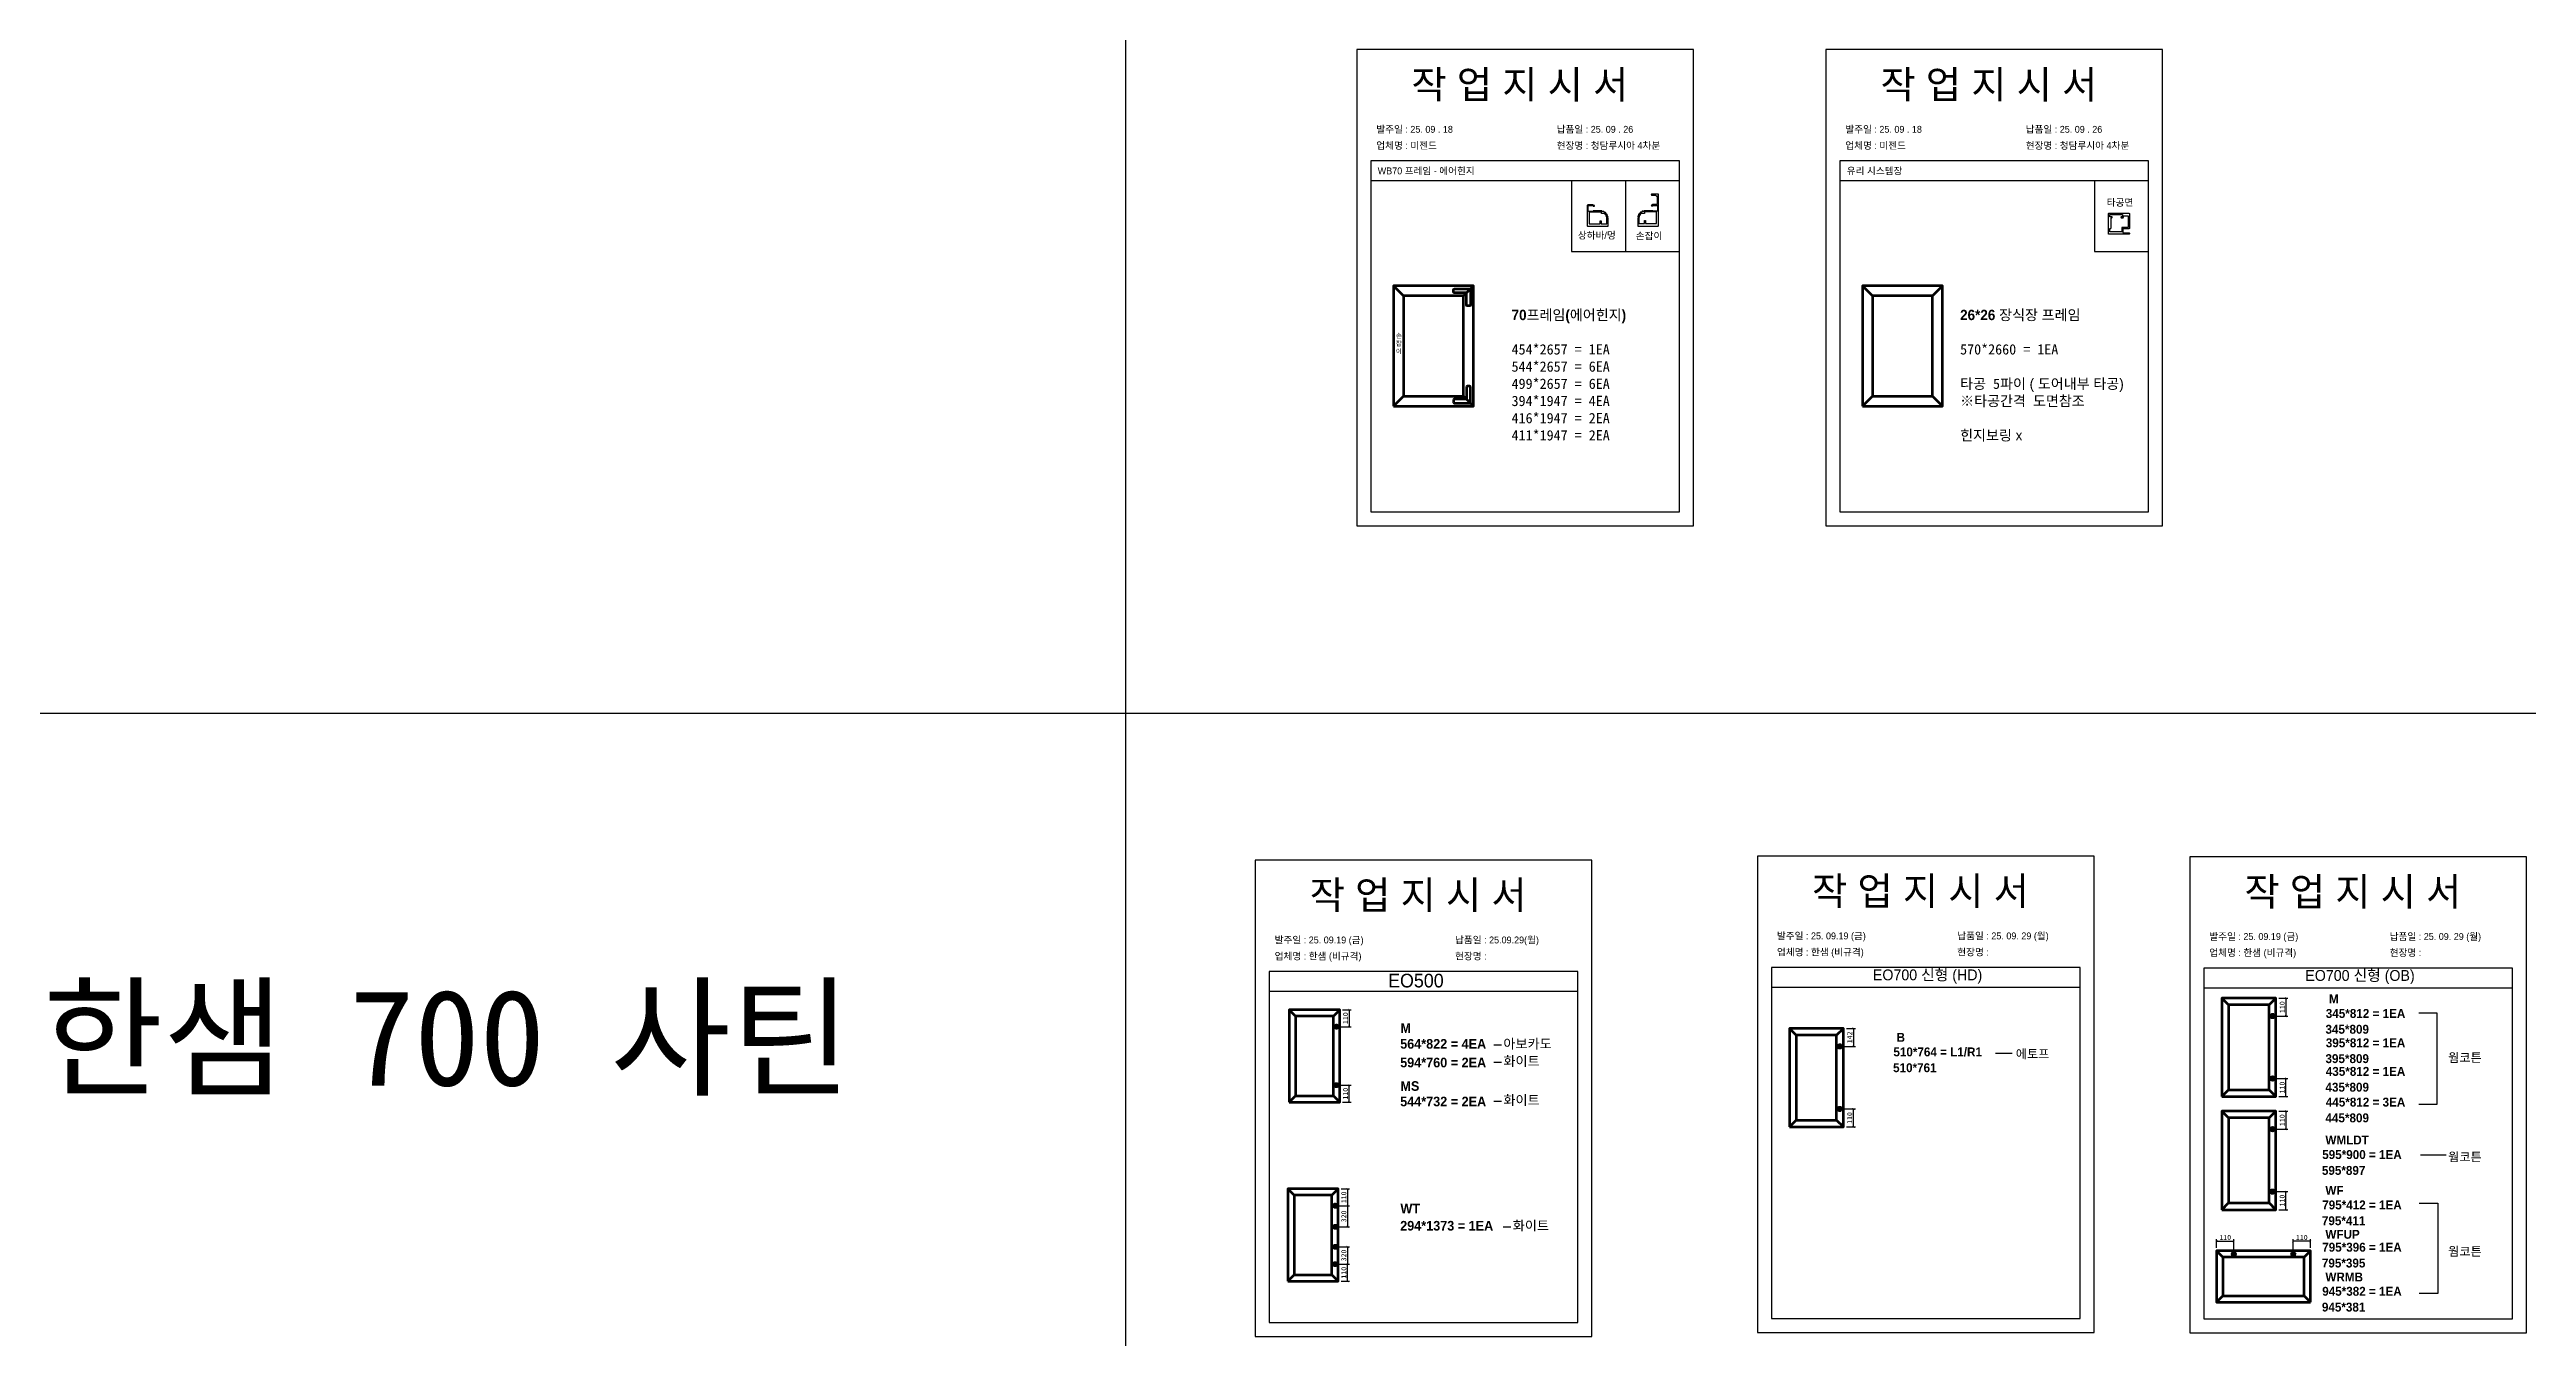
# Model space of a CAD drawing. Header units: millimetres. Extents: x -44117 to 256353, y -2095463 to 65325.
# Drawn here: x 104930 to 117289, y -333208 to -326788 of the extents above; entities that cross this region are included whole.
import ezdxf

# ---------------------------------------------------------------- set-up
doc = ezdxf.new("R2010")
doc.units = ezdxf.units.MM
doc.header["$LTSCALE"] = 10
doc.layers.add('Layer1', color=7, linetype='Continuous', lineweight=70)
doc.styles.add('MtX_Gulim', font='')
doc.styles.get('MtX_Gulim').set_extended_font_data('Gulim', bold=True)
doc.dimstyles.new('ISO-25', dxfattribs={"dimtxt": 2.5, "dimasz": 2.5, "dimexe": 1, "dimexo": 1, "dimtad": 1, "dimtxsty": 'Standard', "dimblk": 'ARCHTICK', "dimcen": 2.5, "dimadec": 0, "dimazin": 0, "dimtfac": 1, "dimtmove": 0, "dimatfit": 3, "dimfxl": 0, "dimarcsym": 0})

msp = doc.modelspace()

# ---------------------------------------------------------------- texts
at = {"linetype": 'Continuous', "style": 'MtX_Gulim'}
for s, height, p in [('345*812 = 1EA', 44.508282, (116287.82135, -331618.94508)), ('M', 44.50828, (116303.62498, -331546.21774)), ('564*822 = 4EA', 48.1428372, (111669.19484, -331772.31008)), ('M', 48.14284, (111670.31835, -331693.38921)), ('아보카도', 48.142837, (112183.89413, -331771.82043)), ('B', 44.50828, (114146.00634, -331737.99621)), ('395*812 = 1EA', 44.508282, (116287.82135, -331765.42003)), ('594*760 = 2EA', 48.1428372, (111669.19484, -331865.41939)), ('화이트', 48.142837, (112183.89413, -331858.67922)), ('510*764 = L1/R1', 44.508282, (114130.20272, -331810.72355)), ('에토프', 44.508282, (114740.89238, -331820.26556)), ('웜코튼', 44.508282, (116898.51102, -331839.19602)), ('MS', 48.142837, (111670.31835, -331982.67419)), ('435*812 = 1EA', 44.508282, (116287.82135, -331907.86357)), ('544*732 = 2EA', 48.1428372, (111669.19484, -332059.90489)), ('화이트', 48.142837, (112183.89413, -332053.16473)), ('445*812 = 3EA', 44.508282, (116287.82135, -332061.05755)), ('WMLDT', 44.508282, (116285.76132, -332250.27074)), ('595*900 = 1EA', 44.508282, (116269.95769, -332322.99809)), ('웜코튼', 44.508282, (116898.51102, -332334.57699)), ('WF', 44.508282, (116285.76132, -332501.40138)), ('WT', 48.142837, (111670.31835, -332594.08189)), ('795*412 = 1EA', 44.508282, (116269.95769, -332574.12872)), ('294*1373 = 1EA', 48.1428372, (111669.19484, -332679.7218)), ('화이트', 48.142837, (112230.80521, -332679.23215)), ('WFUP', 44.508282, (116285.76132, -332720.71066)), ('795*396 = 1EA', 44.508282, (116269.95769, -332785.1064)), ('웜코튼', 44.508282, (116898.51102, -332805.87695)), ('945*382 = 1EA', 44.508282, (116269.95769, -333004.95321)), ('WRMB', 44.508282, (116285.76132, -332933.56968))]:
    msp.add_text(s, height=height, dxfattribs=at).set_placement(p)
at = {"color": 242, "linetype": 'Continuous', "true_color": 0xcd2027, "style": 'MtX_Gulim'}
for s, p in [('345*809', (116286.16447, -331697.82633)), ('510*761', (114128.54584, -331889.6048)), ('395*809', (116286.16447, -331844.30128)), ('435*809', (116286.16447, -331986.74481)), ('445*809', (116286.16447, -332139.9388)), ('595*897', (116268.30081, -332401.87933)), ('795*411', (116268.30081, -332653.00996)), ('795*395', (116268.30081, -332863.98765)), ('945*381', (116268.30081, -333083.83446))]:
    msp.add_text(s, height=44.508282, dxfattribs=at).set_placement(p)
at = {"attachment_point": 1}
for s, width, gutter_width, heights, insert, char_height in [('{\\fGulim|b0|i0|c129|p50;작 업 지 시 서}', 3307.3198183, 12.5, [-155.84554], (111725.23883, -326892.02753), 140), ('{\\fGulim|b0|i0|c129|p50;작 업 지 시 서}', 3307.3198183, 12.5, [-155.84554], (114065.57216, -326892.02753), 140), ('{\\fGulim|b0|i0|c129|p50;업체명 : 미젠드}', 3307.3198183, 12.5, [33.33016], (111550.02947, -327249.40412), 34.3), ('{\\fGulim|b0|i0|c129|p50;발주일 : 25. 09 . 18}', 3307.3198183, 12.5, [34.50412], (111550.02947, -327168.74795), 34.3), ('{\\fGulim|b0|i0|c129|p50;현장명 : 청담루시아 4차분}', 3307.3198183, 12.5, [47.18059], (112450.00746, -327249.40412), 34.3), ('{\\fGulim|b0|i0|c129|p50;납품일 : 25. 09 . 26}', 3307.3198183, 12.5, [-37.67976], (112450.00746, -327168.74795), 34.3), ('{\\fGulim|b0|i0|c129|p50;업체명 : 미젠드}', 3307.3198183, 12.5, [33.33016], (113890.36281, -327249.40412), 34.3), ('{\\fGulim|b0|i0|c129|p50;발주일 : 25. 09 . 18}', 3307.3198183, 12.5, [34.50412], (113890.36281, -327168.74795), 34.3), ('{\\fGulim|b0|i0|c129|p50;현장명 : 청담루시아 4차분}', 3307.3198183, 12.5, [47.18059], (114790.34079, -327249.40412), 34.3), ('{\\fGulim|b0|i0|c129|p50;납품일 : 25. 09 . 26}', 3307.3198183, 12.5, [-37.67976], (114790.34079, -327168.74795), 34.3), ('{\\fGulim|b0|i0|c129|p50;WB70 프레임 - 에어힌지}', 3307.3198183, 12.5, [-38.22783], (111557.07168, -327376.07022), 34.3), ('{\\fGulim|b0|i0|c129|p50;유리 시스템장}', 3307.3198183, 12.5, [-38.31917], (113897.40501, -327376.07022), 34.3), ('{\\fGulim|b0|i0|c129|p50;타공면}', 3307.3198183, 12.5, [33.33016], (115194.94823, -327533.49708), 34.3), ('{\\fGulim|b0|i0|c129|p50;상하바/멍}', 3307.3198183, 12.5, [-41.60759], (112555.6, -327697.59619), 34.3), ('{\\fGulim|b0|i0|c129|p50;손잡이}', 3307.3198183, 12.5, [-38.18216], (112844.67515, -327700.08295), 34.3), ('{\\fGulim|b1|i0|c129|p50;70프레임(에어힌지)}\\P\\P454*2657 = 1EA\\P544*2657 = 6EA\\P499*2657 = 6EA\\P394*1947 = 4EA\\P416*1947 = 2EA\\P411*1947 = 2EA', 3307.3198183, 12.5, [-657.55278], (112224.88113, -328086.20773), 51.45), ('{\\fGulim|b1|i0|c129|p50;26*26 장식장 프레임}\\P\\P570*2660 = 1EA\\P\\P{\\fGulim|b0|i0|c129|p50;타공} 5{\\fGulim|b0|i0|c129|p50;파이 ( 도어내부 타공)\\P※타공간격} {\\fGulim|b0|i0|c129|p50;도면참조\\P\\P힌지보링 x}', 3307.3198183, 12.5, [-668.33174], (114463.00183, -328086.20773), 51.45), ('{\\fGulim|b0|i0|c129|p50;손\\P잡\\P이}', 291.2862081, 12.5, [-105.28252], (111647.57437, -328203.9576), 23.205), ('{\\fGulim|b0|i0|c129|p50;작 업 지 시 서}', 3307.3198183, 12.5, [-155.84554], (111217.97994, -330936.17495), 140), ('{\\fGulim|b0|i0|c129|p50;작 업 지 시 서}', 3307.3198183, 12.5, [-155.84554], (113724.23339, -330915.93595), 140), ('{\\fGulim|b0|i0|c129|p50;작 업 지 시 서}', 3307.3198183, 12.5, [-155.84554], (115881.85202, -330918.87038), 140), ('{\\fGulim|b0|i0|c129|p50;발주일 : 25. 09.19 (금)}', 3307.3198183, 12.5, [34.50412], (111042.77058, -331212.89537), 34.3), ('{\\fGulim|b0|i0|c129|p50;납품일 : 25.09.29(월)}', 3307.3198183, 12.5, [37.67976], (111942.74857, -331212.89537), 34.3), ('{\\fGulim|b0|i0|c129|p50;발주일 : 25. 09.19 (금)}', 3307.3198183, 12.5, [34.50412], (113549.02403, -331192.65637), 34.3), ('{\\fGulim|b0|i0|c129|p50;납품일 : 25. 09. 29 (월)}', 3307.3198183, 12.5, [37.67976], (114449.00201, -331192.65637), 34.3), ('{\\fGulim|b0|i0|c129|p50;발주일 : 25. 09.19 (금)}', 3307.3198183, 12.5, [34.50412], (115706.64266, -331195.5908), 34.3), ('{\\fGulim|b0|i0|c129|p50;납품일 : 25. 09. 29 (월)}', 3307.3198183, 12.5, [37.67976], (116606.62065, -331195.5908), 34.3), ('{\\fGulim|b0|i0|c129|p50;업체명 : 한샘 (비규격)}', 3307.3198183, 12.5, [36.11279], (111042.77058, -331293.55155), 34.3), ('{\\fGulim|b0|i0|c129|p50;현장명 : }', 3307.3198183, 12.5, [-38.2735], (111942.74857, -331293.55155), 34.3), ('{\\fGulim|b0|i0|c129|p50;업체명 : 한샘 (비규격)}', 3307.3198183, 12.5, [36.11279], (113549.02403, -331273.31255), 34.3), ('{\\fGulim|b0|i0|c129|p50;현장명 : }', 3307.3198183, 12.5, [-38.2735], (114449.00201, -331273.31255), 34.3), ('{\\fGulim|b0|i0|c129|p50;업체명 : 한샘 (비규격)}', 3307.3198183, 12.5, [36.11279], (115706.64266, -331276.24698), 34.3), ('{\\fGulim|b0|i0|c129|p50;현장명 : }', 3307.3198183, 12.5, [-38.2735], (116606.62065, -331276.24698), 34.3), ('{\\f굴림|b0|i0|c129|p50;한샘} 700 {\\f굴림|b0|i0|c129|p50;사틴}', 5072.1082947, 2395.6482, [-533.35869], (104895.62473, -331477.30866), 479.1296392), ('{\\fGulim|b0|i0|c129|p50;EO500}', 6570.6870665, 24.83388, [71.74566], (111608.66641, -331398.65993), 68.1441707), ('{\\fGulim|b0|i0|c129|p50;EO700 신형 (HD)}', 5224.9748335, 19.74777, [57.05176], (114027.97545, -331377.07751), 54.1878762), ('{\\fGulim|b0|i0|c129|p50;EO700 신형 (OB)}', 5224.9748335, 19.74777, [57.05176], (116185.59408, -331380.01194), 54.1878762)]:
    msp.add_mtext_dynamic_manual_height_columns(s, width=width, gutter_width=gutter_width, heights=heights, dxfattribs=dict(at, insert=insert, char_height=char_height))

# ---------------------------------------------------------------- blocks, each defined once
blk = doc.blocks.new('_ArchTick')
at = {"color": 0, "linetype": 'ByBlock', "const_width": 0.15}
blk.add_lwpolyline([(-0.5, -0.5), (0.5, 0.5)], dxfattribs=at)
blk = doc.blocks.new('*D3401')
at = {"color": 0, "lineweight": -2}
for p, q in [((111382, -331578), (111424, -331578)), ((111414, -331578), (111414, -331663)), ((111366, -331663), (111424, -331663))]:
    blk.add_line(p, q, dxfattribs=at)
at = {"layer": 'Defpoints', "color": 0}
for p in [(111367, -331578), (111351, -331663), (111414, -331663)]:
    blk.add_point(p, dxfattribs=at)
at = {"color": 0, "lineweight": -2, "xscale": 10, "yscale": 10, "zscale": 10}
for p, rotation in [((111414, -331578), 90), ((111414, -331663), 270)]:
    blk.add_blockref('_ArchTick', p, dxfattribs=dict(at, rotation=rotation))
at = {"color": 0, "insert": (111396, -331620), "char_height": 25, "attachment_point": 5, "rotation": 90}
blk.add_mtext('110', dxfattribs=at)
blk = doc.blocks.new('*D3402')
at = {"color": 0, "lineweight": -2}
for p, q in [((111366, -331955), (111424, -331955)), ((111414, -332039), (111414, -331955)), ((111382, -332039), (111424, -332039))]:
    blk.add_line(p, q, dxfattribs=at)
at = {"layer": 'Defpoints', "color": 0}
for p in [(111351, -331955), (111414, -331955), (111367, -332039)]:
    blk.add_point(p, dxfattribs=at)
at = {"color": 0, "lineweight": -2, "xscale": 10, "yscale": 10, "zscale": 10}
for p, rotation in [((111414, -331955), 90), ((111414, -332039), 270)]:
    blk.add_blockref('_ArchTick', p, dxfattribs=dict(at, rotation=rotation))
at = {"color": 0, "insert": (111396, -331997), "char_height": 25, "attachment_point": 5, "rotation": 90}
blk.add_mtext('110', dxfattribs=at)
blk = doc.blocks.new('*D3403')
at = {"color": 0, "lineweight": -2}
for p, q in [((111359, -332556), (111417, -332556)), ((111375, -332472), (111417, -332472)), ((111407, -332472), (111407, -332556))]:
    blk.add_line(p, q, dxfattribs=at)
at = {"layer": 'Defpoints', "color": 0}
for p in [(111344, -332556), (111360, -332472), (111407, -332556)]:
    blk.add_point(p, dxfattribs=at)
at = {"color": 0, "lineweight": -2, "xscale": 10, "yscale": 10, "zscale": 10}
for p, rotation in [((111407, -332472), 90), ((111407, -332556), 270)]:
    blk.add_blockref('_ArchTick', p, dxfattribs=dict(at, rotation=rotation))
at = {"color": 0, "insert": (111388, -332514), "char_height": 25, "attachment_point": 5, "rotation": 90}
blk.add_mtext('110', dxfattribs=at)
blk = doc.blocks.new('*D3404')
at = {"color": 0, "lineweight": -2}
for p, q in [((111359, -332847), (111417, -332847)), ((111375, -332932), (111417, -332932)), ((111407, -332932), (111407, -332847))]:
    blk.add_line(p, q, dxfattribs=at)
at = {"layer": 'Defpoints', "color": 0}
for p in [(111344, -332847), (111360, -332932), (111407, -332847)]:
    blk.add_point(p, dxfattribs=at)
at = {"color": 0, "lineweight": -2, "xscale": 10, "yscale": 10, "zscale": 10}
for p, rotation in [((111407, -332847), 90), ((111407, -332932), 270)]:
    blk.add_blockref('_ArchTick', p, dxfattribs=dict(at, rotation=rotation))
at = {"color": 0, "insert": (111388, -332890), "char_height": 25, "attachment_point": 5, "rotation": 90}
blk.add_mtext('110', dxfattribs=at)
blk = doc.blocks.new('*D3405')
at = {"color": 0, "lineweight": -2}
for p, q in [((111359, -332556), (111417, -332556)), ((111407, -332556), (111407, -332661)), ((111359, -332661), (111417, -332661))]:
    blk.add_line(p, q, dxfattribs=at)
at = {"layer": 'Defpoints', "color": 0}
for p in [(111344, -332556), (111344, -332661), (111407, -332661)]:
    blk.add_point(p, dxfattribs=at)
at = {"color": 0, "lineweight": -2, "xscale": 10, "yscale": 10, "zscale": 10}
for p, rotation in [((111407, -332556), 90), ((111407, -332661), 270)]:
    blk.add_blockref('_ArchTick', p, dxfattribs=dict(at, rotation=rotation))
at = {"color": 0, "insert": (111388, -332609), "char_height": 25, "attachment_point": 5, "rotation": 90}
blk.add_mtext('320', dxfattribs=at)
blk = doc.blocks.new('*D3406')
at = {"color": 0, "lineweight": -2}
for p, q in [((111359, -332761), (111417, -332761)), ((111407, -332761), (111407, -332847)), ((111359, -332847), (111417, -332847))]:
    blk.add_line(p, q, dxfattribs=at)
at = {"layer": 'Defpoints', "color": 0}
for p in [(111344, -332761), (111344, -332847), (111407, -332847)]:
    blk.add_point(p, dxfattribs=at)
at = {"color": 0, "lineweight": -2, "xscale": 10, "yscale": 10, "zscale": 10}
for p, rotation in [((111407, -332761), 90), ((111407, -332847), 270)]:
    blk.add_blockref('_ArchTick', p, dxfattribs=dict(at, rotation=rotation))
at = {"color": 0, "insert": (111388, -332804), "char_height": 25, "attachment_point": 5, "rotation": 90}
blk.add_mtext('320', dxfattribs=at)
blk = doc.blocks.new('*D3407')
at = {"color": 0, "lineweight": -2}
for p, q in [((113896, -331671), (113941, -331671)), ((113931, -331671), (113931, -331761)), ((113879, -331761), (113941, -331761))]:
    blk.add_line(p, q, dxfattribs=at)
at = {"layer": 'Defpoints', "color": 0}
for p in [(113881, -331671), (113864, -331761), (113931, -331761)]:
    blk.add_point(p, dxfattribs=at)
at = {"color": 0, "lineweight": -2, "xscale": 10, "yscale": 10, "zscale": 10}
for p, rotation in [((113931, -331671), 90), ((113931, -331761), 270)]:
    blk.add_blockref('_ArchTick', p, dxfattribs=dict(at, rotation=rotation))
at = {"color": 0, "insert": (113912, -331716), "char_height": 25, "attachment_point": 5, "rotation": 90}
blk.add_mtext('142', dxfattribs=at)
blk = doc.blocks.new('*D3408')
at = {"color": 0, "lineweight": -2}
for p, q in [((113879, -332073), (113941, -332073)), ((113931, -332163), (113931, -332073)), ((113896, -332163), (113941, -332163))]:
    blk.add_line(p, q, dxfattribs=at)
at = {"layer": 'Defpoints', "color": 0}
for p in [(113864, -332073), (113931, -332073), (113881, -332163)]:
    blk.add_point(p, dxfattribs=at)
at = {"color": 0, "lineweight": -2, "xscale": 10, "yscale": 10, "zscale": 10}
for p, rotation in [((113931, -332073), 90), ((113931, -332163), 270)]:
    blk.add_blockref('_ArchTick', p, dxfattribs=dict(at, rotation=rotation))
at = {"color": 0, "insert": (113912, -332118), "char_height": 25, "attachment_point": 5, "rotation": 90}
blk.add_mtext('110', dxfattribs=at)
blk = doc.blocks.new('*D3409')
at = {"color": 0, "lineweight": -2}
for p, q in [((116053, -331520), (116099, -331520)), ((116089, -331520), (116089, -331610)), ((116036, -331610), (116099, -331610))]:
    blk.add_line(p, q, dxfattribs=at)
at = {"layer": 'Defpoints', "color": 0}
for p in [(116038, -331520), (116021, -331610), (116089, -331610)]:
    blk.add_point(p, dxfattribs=at)
at = {"color": 0, "lineweight": -2, "xscale": 10, "yscale": 10, "zscale": 10}
for p, rotation in [((116089, -331520), 90), ((116089, -331610), 270)]:
    blk.add_blockref('_ArchTick', p, dxfattribs=dict(at, rotation=rotation))
at = {"color": 0, "insert": (116070, -331565), "char_height": 25, "attachment_point": 5, "rotation": 90}
blk.add_mtext('110', dxfattribs=at)
blk = doc.blocks.new('*D3410')
at = {"color": 0, "lineweight": -2}
for p, q in [((116036, -331921), (116099, -331921)), ((116089, -332011), (116089, -331921)), ((116053, -332011), (116099, -332011))]:
    blk.add_line(p, q, dxfattribs=at)
at = {"layer": 'Defpoints', "color": 0}
for p in [(116021, -331921), (116089, -331921), (116038, -332011)]:
    blk.add_point(p, dxfattribs=at)
at = {"color": 0, "lineweight": -2, "xscale": 10, "yscale": 10, "zscale": 10}
for p, rotation in [((116089, -331921), 90), ((116089, -332011), 270)]:
    blk.add_blockref('_ArchTick', p, dxfattribs=dict(at, rotation=rotation))
at = {"color": 0, "insert": (116070, -331966), "char_height": 25, "attachment_point": 5, "rotation": 90}
blk.add_mtext('110', dxfattribs=at)
blk = doc.blocks.new('*D3411')
at = {"color": 0, "lineweight": -2}
for p, q in [((115743, -332766), (115743, -332723)), ((115743, -332733), (115829, -332733)), ((115829, -332782), (115829, -332723))]:
    blk.add_line(p, q, dxfattribs=at)
at = {"layer": 'Defpoints', "color": 0}
for p in [(115743, -332781), (115829, -332733), (115829, -332797)]:
    blk.add_point(p, dxfattribs=at)
at = {"color": 0, "lineweight": -2, "xscale": 10, "yscale": 10, "zscale": 10, "rotation": 180}
blk.add_blockref('_ArchTick', (115743, -332733), dxfattribs=at)
at = {"color": 0, "lineweight": -2, "xscale": 10, "yscale": 10, "zscale": 10}
blk.add_blockref('_ArchTick', (115829, -332733), dxfattribs=at)
at = {"color": 0, "insert": (115786, -332714), "char_height": 25, "attachment_point": 5}
blk.add_mtext('110', dxfattribs=at)
blk = doc.blocks.new('*D3412')
at = {"color": 0, "lineweight": -2}
for p, q in [((116125, -332782), (116125, -332723)), ((116211, -332733), (116125, -332733)), ((116211, -332766), (116211, -332723))]:
    blk.add_line(p, q, dxfattribs=at)
at = {"layer": 'Defpoints', "color": 0}
for p in [(116125, -332733), (116125, -332797), (116211, -332781)]:
    blk.add_point(p, dxfattribs=at)
at = {"color": 0, "lineweight": -2, "xscale": 10, "yscale": 10, "zscale": 10, "rotation": 180}
blk.add_blockref('_ArchTick', (116125, -332733), dxfattribs=at)
at = {"color": 0, "lineweight": -2, "xscale": 10, "yscale": 10, "zscale": 10}
blk.add_blockref('_ArchTick', (116211, -332733), dxfattribs=at)
at = {"color": 0, "insert": (116168, -332714), "char_height": 25, "attachment_point": 5}
blk.add_mtext('110', dxfattribs=at)
blk = doc.blocks.new('*D3413')
at = {"color": 0, "lineweight": -2}
for p, q in [((116053, -332084), (116099, -332084)), ((116089, -332084), (116089, -332174)), ((116036, -332174), (116099, -332174))]:
    blk.add_line(p, q, dxfattribs=at)
at = {"layer": 'Defpoints', "color": 0}
for p in [(116038, -332084), (116021, -332174), (116089, -332174)]:
    blk.add_point(p, dxfattribs=at)
at = {"color": 0, "lineweight": -2, "xscale": 10, "yscale": 10, "zscale": 10}
for p, rotation in [((116089, -332084), 90), ((116089, -332174), 270)]:
    blk.add_blockref('_ArchTick', p, dxfattribs=dict(at, rotation=rotation))
at = {"color": 0, "insert": (116070, -332129), "char_height": 25, "attachment_point": 5, "rotation": 90}
blk.add_mtext('110', dxfattribs=at)
blk = doc.blocks.new('*D3414')
at = {"color": 0, "lineweight": -2}
for p, q in [((116036, -332485), (116099, -332485)), ((116053, -332576), (116099, -332576)), ((116089, -332576), (116089, -332485))]:
    blk.add_line(p, q, dxfattribs=at)
at = {"layer": 'Defpoints', "color": 0}
for p in [(116021, -332485), (116038, -332576), (116089, -332485)]:
    blk.add_point(p, dxfattribs=at)
at = {"color": 0, "lineweight": -2, "xscale": 10, "yscale": 10, "zscale": 10}
for p, rotation in [((116089, -332485), 90), ((116089, -332576), 270)]:
    blk.add_blockref('_ArchTick', p, dxfattribs=dict(at, rotation=rotation))
at = {"color": 0, "insert": (116070, -332530), "char_height": 25, "attachment_point": 5, "rotation": 90}
blk.add_mtext('110', dxfattribs=at)

# ---------------------------------------------------------------- dimensions: what is measured, and where the dimension line sits
for base, p1, p2, angle, text, picture, middle in [((111414.2551, -331662.64433), (111367.15626, -331578.13321), (111351.0404, -331662.64433), 90, '110', '*D3401', (111395.5051, -331620.38877)), ((116088.54905, -331609.7011), (116038.31615, -331519.56642), (116021.1279, -331609.7011), 90, '110', '*D3409', (116069.79905, -331564.63376)), ((113930.93042, -331761.16537), (113880.69751, -331671.03068), (113863.50926, -331761.16537), 90, '142', '*D3407', (113912.18042, -331716.09802)), ((111414.2551, -331954.74374), (111367.15626, -332039.25485), (111351.0404, -331954.74374), 270, '110', '*D3402', (111395.5051, -331996.9993)), ((116088.54905, -331921.23751), (116038.31615, -332011.3722), (116021.1279, -331921.23751), 270, '110', '*D3410', (116069.79905, -331966.30486)), ((113930.93042, -332072.70178), (113880.69751, -332162.83646), (113863.50926, -332072.70178), 270, '110', '*D3408', (113912.18042, -332117.76912)), ((116088.54905, -332173.88499), (116038.31615, -332083.75031), (116021.1279, -332173.88499), 90, '110', '*D3413', (116069.79905, -332128.81765)), ((111406.94546, -332555.90376), (111359.93679, -332471.55443), (111343.85178, -332555.90376), 90, '110', '*D3403', (111388.19546, -332513.7291)), ((111406.94546, -332661.30577), (111343.85178, -332555.90376), (111343.85178, -332661.30577), 90, '320', '*D3405', (111388.19546, -332608.60476)), ((116088.54905, -332485.4214), (116038.31615, -332575.55609), (116021.1279, -332485.4214), 270, '110', '*D3414', (116069.79905, -332530.48875)), ((115828.6289, -332732.79927), (115742.75866, -332780.65556), (115828.6289, -332797.0306), 180, '110', '*D3411', (115785.69378, -332714.04927)), ((111406.94546, -332847.44395), (111343.85178, -332760.87903), (111343.85178, -332847.44395), 90, '320', '*D3406', (111388.19546, -332804.16149)), ((111406.94546, -332847.44395), (111359.93679, -332931.79327), (111343.85178, -332847.44395), 270, '110', '*D3404', (111388.19546, -332889.61861))]:
    dim = msp.add_linear_dim(base=base, p1=p1, p2=p2, angle=angle, text=text, dimstyle='ISO-25', override={"dimscale": 10, "dimasz": 1, "dimexo": 1.5, "dimtxsty": 'Standard'})
    dim.commit()
    dim.dimension.update_dxf_attribs({"geometry": picture, "text_midpoint": middle})
dim = msp.add_linear_dim(base=(116125.42593, -332732.79927), p1=(116211.29617, -332780.65556), p2=(116125.42593, -332797.0306), text='110', dimstyle='ISO-25', override={"dimscale": 10, "dimasz": 1, "dimexo": 1.5, "dimtxsty": 'Standard'})
dim.commit()
dim.dimension.update_dxf_attribs({"geometry": '*D3412', "text_midpoint": (116168.36105, -332714.04927)})

# ---------------------------------------------------------------- linework, layer by layer
for p, q in [((113062.43222, -327343.03474), (111522.43222, -327343.03474)), ((115402.76556, -327343.03474), (113862.76556, -327343.03474)), ((113062.43222, -327443.03474), (111522.43222, -327443.03474)), ((112793.15244, -327443.03474), (112793.15244, -327796.0533)), ((115402.76556, -327443.03474), (113862.76556, -327443.03474)), ((115133.48578, -327443.03474), (115133.48578, -327796.0533)), ((115209.65065, -327622.69221), (115209.65065, -327610.69221)), ((115209.65065, -327610.69221), (115273.65065, -327610.69221)), ((115220.45065, -327622.69221), (115209.65065, -327622.69221)), ((115215.65065, -327626.69221), (115220.45065, -327626.69221)), ((115215.65065, -327626.69221), (115215.65065, -327680.69221)), ((115221.65065, -327625.49221), (115221.65065, -327623.89221)), ((115265.65065, -327623.89221), (115265.65065, -327625.49221)), ((115273.65065, -327622.69221), (115266.85065, -327622.69221)), ((115266.85065, -327626.69221), (115276.45065, -327626.69221)), ((115273.65065, -327610.69221), (115273.65065, -327622.69221)), ((115277.65065, -327625.49221), (115277.65065, -327616.69221)), ((115277.65065, -327616.69221), (115301.65065, -327616.69221)), ((115301.65065, -327616.69221), (115301.65065, -327675.89221)), ((115209.65065, -327696.69221), (115209.65065, -327680.69221)), ((115209.65065, -327680.69221), (115215.65065, -327680.69221)), ((115269.65065, -327696.69221), (115209.65065, -327696.69221)), ((115269.65065, -327677.09221), (115269.65065, -327681.89221)), ((115269.65065, -327681.89221), (115269.65065, -327696.69221)), ((115269.65065, -327681.89221), (115269.65065, -327681.89221)), ((115275.65065, -327675.89221), (115270.85065, -327675.89221)), ((115301.65065, -327675.89221), (115275.65065, -327675.89221)), ((115133.48578, -327796.0533), (115402.76556, -327796.0533)), ((112555.17333, -331387.18216), (111015.17333, -331387.18216)), ((115061.42678, -331366.94316), (113521.42678, -331366.94316)), ((115061.42678, -331466.94316), (113521.42678, -331466.94316)), ((117219.04541, -331369.87759), (115679.04541, -331369.87759)), ((117219.04541, -331469.87759), (115679.04541, -331469.87759)), ((112555.17333, -331487.18216), (111015.17333, -331487.18216)), ((112174.00519, -331755.22695), (112136.86725, -331755.22695)), ((112174.00519, -331842.08575), (112136.86725, -331842.08575)), ((114638.95797, -331795.06569), (114723.58277, -331795.06569)), ((112174.00519, -332036.57125), (112136.86725, -332036.57125)), ((116760.66478, -332302.13203), (116887.95017, -332302.13203)), ((112220.91627, -332662.63867), (112183.77833, -332662.63867))]:
    msp.add_line(p, q)
at = {"color": 1}
msp.add_line((104015.69829, -330098.6487), (196284.84516, -330098.6487), dxfattribs=at)
msp.add_line((104015.69829, -330098.6487), (196284.84516, -330098.6487), dxfattribs=at)
for p in [(110300.49669, 21924.9366), (110300.49669, 14161.07811), (110300.49669, 18584.38997), (110300.49669, 10820.53148), (110300.49669, 18627.87121), (110300.49669, 10864.01272), (110300.49669, 15287.32457), (110300.49669, 7523.46608), (110300.49669, 3746.75115), (110300.49669, 21924.9366), (110300.49669, 14161.07811), (110300.49669, 18584.38997), (110300.49669, 10820.53148), (110300.49669, 18627.87121), (110300.49669, 10864.01272), (110300.49669, 15287.32457), (110300.49669, 7523.46608), (110300.49669, 3746.75115), (110300.49669, 21924.9366), (110300.49669, 14161.07811), (110300.49669, 18584.38997), (110300.49669, 10820.53148), (110300.49669, 18627.87121), (110300.49669, 10864.01272), (110300.49669, 15287.32457), (110300.49669, 7523.46608), (110300.49669, 3746.75115), (110300.49669, 21924.9366), (110300.49669, 14161.07811), (110300.49669, 18584.38997), (110300.49669, 10820.53148), (110300.49669, 18627.87121), (110300.49669, 10864.01272), (110300.49669, 15287.32457), (110300.49669, 7523.46608), (110300.49669, 3746.75115), (110300.49669, 21924.9366), (110300.49669, 14161.07811), (110300.49669, 18584.38997), (110300.49669, 10820.53148), (110300.49669, 18627.87121), (110300.49669, 10864.01272), (110300.49669, 15287.32457), (110300.49669, 7523.46608), (110300.49669, 3746.75115), (110300.49669, 21924.9366), (110300.49669, 14161.07811), (110300.49669, 18584.38997), (110300.49669, 10820.53148), (110300.49669, 18627.87121), (110300.49669, 10864.01272), (110300.49669, 15287.32457), (110300.49669, 7523.46608), (110300.49669, 3746.75115), (110300.49669, 21924.9366), (110300.49669, 14161.07811), (110300.49669, 18584.38997), (110300.49669, 10820.53148), (110300.49669, 18627.87121), (110300.49669, 10864.01272), (110300.49669, 15287.32457), (110300.49669, 7523.46608), (110300.49669, 3746.75115), (110300.49669, 21924.9366), (110300.49669, 14161.07811), (110300.49669, 18584.38997), (110300.49669, 10820.53148), (110300.49669, 18627.87121), (110300.49669, 10864.01272), (110300.49669, 15287.32457), (110300.49669, 7523.46608), (110300.49669, 3746.75115), (110300.49669, 21924.9366), (110300.49669, 14161.07811), (110300.49669, 18584.38997), (110300.49669, 10820.53148), (110300.49669, 18627.87121), (110300.49669, 10864.01272), (110300.49669, 15287.32457), (110300.49669, 7523.46608), (110300.49669, 3746.75115), (110300.49669, 21924.9366), (110300.49669, 14161.07811), (110300.49669, 18584.38997), (110300.49669, 10820.53148), (110300.49669, 18627.87121), (110300.49669, 10864.01272), (110300.49669, 15287.32457), (110300.49669, 7523.46608), (110300.49669, 3746.75115), (110300.49669, 12702.87182), (110300.49669, 4939.01333), (110300.49669, 9362.32519), (110300.49669, 1598.4667), (110300.49669, 9405.80642), (110300.49669, 1641.94794), (110300.49669, 6065.25979), (110300.49669, -1698.5987), (110300.49669, -5475.31363), (110300.49669, 12702.87182), (110300.49669, 4939.01333), (110300.49669, 9362.32519), (110300.49669, 1598.4667), (110300.49669, 9405.80642), (110300.49669, 1641.94794), (110300.49669, 6065.25979), (110300.49669, -1698.5987), (110300.49669, -5475.31363), (110300.49669, 12702.87182), (110300.49669, 4939.01333), (110300.49669, 9362.32519), (110300.49669, 1598.4667), (110300.49669, 9405.80642), (110300.49669, 1641.94794), (110300.49669, 6065.25979), (110300.49669, -1698.5987), (110300.49669, -5475.31363), (110300.49669, 12702.87182), (110300.49669, 4939.01333), (110300.49669, 9362.32519), (110300.49669, 1598.4667), (110300.49669, 9405.80642), (110300.49669, 1641.94794), (110300.49669, 6065.25979), (110300.49669, -1698.5987), (110300.49669, -5475.31363), (110300.49669, 12702.87182), (110300.49669, 4939.01333), (110300.49669, 9362.32519), (110300.49669, 1598.4667), (110300.49669, 9405.80642), (110300.49669, 1641.94794), (110300.49669, 6065.25979), (110300.49669, -1698.5987), (110300.49669, -5475.31363)]:
    msp.add_xline(p, (0, 1), dxfattribs=at)
for points in [[(111452.43222, -329163.86501), (113132.43222, -329163.86501), (113132.43222, -326787.86501), (111452.43222, -326787.86501)], [(113792.76556, -329163.86501), (115472.76556, -329163.86501), (115472.76556, -326787.86501), (113792.76556, -326787.86501)], [(113062.43222, -327443.03474), (112523.87266, -327443.03474), (112523.87266, -327796.0533), (113062.43222, -327796.0533)], [(110945.17333, -333208.01244), (112625.17333, -333208.01244), (112625.17333, -330832.01244), (110945.17333, -330832.01244)], [(113451.42678, -333187.77344), (115131.42678, -333187.77344), (115131.42678, -330811.77344), (113451.42678, -330811.77344)], [(115609.04541, -333190.70787), (117289.04541, -333190.70787), (117289.04541, -330814.70787), (115609.04541, -330814.70787)]]:
    msp.add_lwpolyline(points, close=True)
for points in [[(111522.43222, -327343.03474), (111522.43222, -329093.86501), (113062.43222, -329093.86501), (113062.43222, -327343.03474)], [(113862.76556, -327343.03474), (113862.76556, -329093.86501), (115402.76556, -329093.86501), (115402.76556, -327343.03474)], [(111015.17333, -331387.18216), (111015.17333, -333138.01244), (112555.17333, -333138.01244), (112555.17333, -331387.18216)], [(113521.42678, -331366.94316), (113521.42678, -333117.77344), (115061.42678, -333117.77344), (115061.42678, -331366.94316)], [(115679.04541, -331369.87759), (115679.04541, -333120.70787), (117219.04541, -333120.70787), (117219.04541, -331369.87759)], [(116751.53257, -331593.3846), (116841.8364, -331593.3846), (116841.8364, -332051.354), (116751.53257, -332051.354)], [(116753.78449, -332542.94223), (116846.66842, -332542.94223), (116846.66842, -332993.60131), (116753.78449, -332993.60131)]]:
    msp.add_lwpolyline(points)
at = {"color": 7}
for points in [[(112931.04535, -327513.85649, 0.2301863539), (112933.14395, -327513.85649, -0.2466321039), (112935.00374, -327513.83464, 0.118515719), (112936.09465, -327514.0969), (112938.12248, -327514.0969, -0.4173893777), (112952.19324, -327528.01608), (112952.19324, -327561.3034), (112930.39087, -327561.3034), (112923.0267, -327565.36075, 0.855700792), (112923.39324, -327567.7034), (112928.19324, -327567.7034, 0.4142135624), (112929.39324, -327566.5034), (112929.39324, -327566.1034, -0.4142135624), (112930.19324, -327565.3034), (112952.19324, -327565.3034, -0.4142135624), (112953.39324, -327566.5034), (112953.39324, -327592.9034, -0.4142135624), (112952.19324, -327594.1034), (112930.19324, -327594.1034, -0.4142135624), (112929.39324, -327593.3034), (112929.39324, -327592.9034, 0.4142135624), (112928.19324, -327591.7034), (112891.00337, -327591.7034, 0.0308511276), (112886.47503, -327591.98307, 0.4241230691), (112885.43747, -327593.36167, -0.4043730092), (112884.47981, -327594.72762, 0.022416536), (112881.48203, -327595.44732, -0.4043730092), (112880.00862, -327594.66503, 0.424123069), (112878.45827, -327593.90773, 0.022416536), (112875.41127, -327595.16984, 0.4241230691), (112874.8505, -327596.80159, -0.4043730092), (112874.36181, -327598.39662, 0.022416536), (112871.73315, -327600.00746, -0.4043730092), (112870.09011, -327599.71876, 0.424123069), (112868.38162, -327599.47761, 0.022416536), (112865.87376, -327601.61952, 0.4241230691), (112865.84468, -327603.3447, -0.4043730092), (112865.8728, -327605.01267, 0.022416536), (112863.87057, -327607.35698, -0.4043730092), (112862.21874, -327607.59013, 0.424123069), (112860.51935, -327607.88874, 0.022416536), (112858.79612, -327610.70079, 0.4241230691), (112859.30157, -327612.35052, -0.4043730092), (112859.84374, -327613.92817, 0.022416536), (112858.66394, -327616.77646, -0.4043730092), (112857.165, -327617.50864, 0.4241230691), (112855.64106, -327618.31777, 0.022416536), (112854.87115, -327621.5247, 0.424123069), (112855.86165, -327622.9375, -0.4043730092), (112856.86481, -327624.27038, 0.022416536), (112856.62292, -327627.34385, -0.4043730092), (112855.4236, -327628.5034), (112855.40337, -327628.5034, 0.4142135624), (112854.20337, -327629.7034), (112854.20337, -327666.4969, 0.4142135624), (112856.20337, -327668.4969), (112956.19324, -327668.4969, 0.4142135624), (112958.19324, -327666.4969), (112958.19324, -327511.2969, 0.4142135624), (112956.19324, -327509.2969), (112924.19324, -327509.2969, 0.4142135624), (112922.19324, -327511.2969), (112922.19324, -327512.0969, 0.4142135624), (112924.19324, -327514.0969, 0.1244779229), (112925.14395, -327513.85649, -0.2466321039), (112927.00374, -327513.83464, 0.2404082058), (112929.18556, -327513.83464, -0.2466321039), (112931.04535, -327513.85649)], [(112887.39324, -327598.1034), (112887.39324, -327605.3034), (112871.35853, -327605.3034, 0.2205202393), (112860.60337, -327628.5034), (112860.60337, -327656.5034), (112888.19324, -327656.5034), (112888.19324, -327641.3034, -0.4142135624), (112888.99324, -327640.5034), (112892.59324, -327640.5034, -0.4142135624), (112893.39324, -327641.3034), (112893.39324, -327656.5034), (112948.19324, -327656.5034), (112948.19324, -327598.1034), (112887.39324, -327598.1034)], [(112887.39324, -327598.1034), (112887.39324, -327605.3034), (112871.35853, -327605.3034, 0.2205202393), (112860.60337, -327628.5034), (112860.60337, -327656.5034), (112888.19324, -327656.5034), (112888.19324, -327641.3034, -0.4142135624), (112888.99324, -327640.5034), (112892.59324, -327640.5034, -0.4142135624), (112893.39324, -327641.3034), (112893.39324, -327656.5034), (112948.19324, -327656.5034), (112948.19324, -327598.1034), (112887.39324, -327598.1034)]]:
    msp.add_lwpolyline(points, format="xyb", close=True, dxfattribs=at)
for points in [[(112604.79317, -327669.60003), (112704.78304, -327669.60003, 0.4142135624), (112706.78304, -327667.60003), (112706.78304, -327630.80653, 0.4142135624), (112705.58304, -327629.60653), (112705.56281, -327629.60653, -0.4043730092), (112704.36349, -327628.44698, 0.022416536), (112704.12161, -327625.37352, -0.4043730092), (112705.12477, -327624.04063, 0.424123069), (112706.11527, -327622.62784, 0.022416536), (112705.34535, -327619.42091, 0.424123069), (112703.82141, -327618.61178, -0.4043730092), (112702.32247, -327617.87959, 0.022416536), (112701.14267, -327615.0313, -0.4043730092), (112701.68485, -327613.45366, 0.424123069), (112702.1903, -327611.80393, 0.022416536), (112700.46707, -327608.99187, 0.424123069), (112698.76768, -327608.69327, -0.4043730092), (112697.11585, -327608.46012, 0.022416536), (112695.11362, -327606.11581, -0.4043730092), (112695.14174, -327604.44784, 0.4241230691), (112695.11266, -327602.72266, 0.022416536), (112692.60479, -327600.58074, 0.424123069), (112690.89631, -327600.8219, -0.4043730092), (112689.25327, -327601.1106, 0.022416536), (112686.62461, -327599.49975, -0.4043730092), (112686.13592, -327597.90473, 0.424123069), (112685.57515, -327596.27297, 0.022416536), (112682.52814, -327595.01086, 0.4241230691), (112680.9778, -327595.76816, -0.4043730092), (112679.50439, -327596.55046, 0.022416536), (112676.50661, -327595.83076, -0.4043730092), (112675.54895, -327594.46481, 0.424123069), (112674.51138, -327593.08621, 0.0308511276), (112669.98304, -327592.80653), (112632.79317, -327592.80653, 0.4142135624), (112631.59317, -327594.00653), (112631.59317, -327594.40653, -0.4142135624), (112630.79317, -327595.20653), (112608.79317, -327595.20653, -0.4142135624), (112607.59317, -327594.00653), (112607.59317, -327567.60653, -0.4142135624), (112608.79317, -327566.40653), (112630.79317, -327566.40653, -0.4142135624), (112631.59317, -327567.20653), (112631.59317, -327567.60653, 0.4142135624), (112632.79317, -327568.80653), (112637.59317, -327568.80653, 0.855700792), (112637.95972, -327566.46388), (112630.59555, -327562.40653), (112606.79317, -327562.40653, 0.4142135624), (112602.79317, -327566.40653), (112602.79317, -327667.60003, 0.4142135623), (112604.79317, -327669.60003)], [(112673.59317, -327606.40653), (112673.59317, -327599.20653), (112612.79317, -327599.20653), (112612.79317, -327657.60653), (112667.59317, -327657.60653), (112667.59317, -327642.40653, -0.4142135624), (112668.39317, -327641.60653), (112671.99317, -327641.60653, -0.4142135624), (112672.79317, -327642.40653), (112672.79317, -327657.60653), (112700.38304, -327657.60653), (112700.38304, -327629.60653, 0.2205202393), (112689.62789, -327606.40653), (112673.59317, -327606.40653)]]:
    msp.add_lwpolyline(points, format="xyb", close=True)
msp.add_lwpolyline([(115306.45065, -327702.69169, -0.4142135624), (115307.65065, -327703.89169), (115307.65065, -327707.49221, -0.4142135624), (115306.45065, -327708.69221), (115205.65065, -327708.69221, -0.4142135624), (115203.65065, -327706.69221), (115203.65065, -327606.69221, -0.4142135624), (115205.65065, -327604.69221), (115305.65065, -327604.69221, -0.4142135624), (115307.65065, -327606.69221), (115307.65065, -327679.89221, -0.4142135624), (115305.65065, -327681.89221), (115275.65065, -327681.89221), (115275.65065, -327702.69221), (115306.45065, -327702.69221)], format="xyb")
for centre, start, end in [((115220.45065, -327623.89221), 360, 90), ((115220.45065, -327625.49221), 270, 0), ((115266.85065, -327623.89221), 90, 180), ((115266.85065, -327625.49221), 180, 270), ((115276.45065, -327625.49221), 270, 0), ((115270.85065, -327677.09221), 90, 180)]:
    msp.add_arc(centre, 1.2, start, end)
at = {"layer": 'Layer1'}
for p, q in [((111685.13405, -328017.15254), (111635.13405, -327967.15254)), ((111985.13405, -328017.15254), (112035.13405, -327967.15254)), ((112035.13405, -327967.15254), (111985.13405, -328017.15254)), ((114025.46739, -328017.15254), (113975.46739, -327967.15254)), ((114325.46739, -328017.15254), (114375.46739, -327967.15254)), ((111685.13405, -328517.15254), (111635.13405, -328567.15254)), ((112035.13405, -328567.15254), (111985.13405, -328517.15254)), ((114025.46739, -328517.15254), (113975.46739, -328567.15254)), ((114325.46739, -328517.15254), (114375.46739, -328567.15254)), ((111146.26541, -331609.68905), (111114.70958, -331578.13321)), ((111335.60042, -331609.68905), (111367.15626, -331578.13321)), ((115802.72669, -331553.22205), (115769.07105, -331519.56642)), ((116004.66051, -331553.22205), (116038.31615, -331519.56642)), ((116021.1279, -331595.71176), (116021.1279, -331623.69045)), ((111351.0404, -331649.52779), (111351.0404, -331675.76086)), ((113645.10806, -331704.68632), (113611.45242, -331671.03068)), ((113847.04188, -331704.68632), (113880.69751, -331671.03068)), ((113863.50926, -331747.17602), (113863.50926, -331775.15471)), ((111351.0404, -331967.86028), (111351.0404, -331941.6272)), ((116021.1279, -331935.22686), (116021.1279, -331907.24817)), ((111114.70958, -332039.25485), (111146.26541, -332007.69902)), ((111367.15626, -332039.25485), (111335.60042, -332007.69902)), ((111335.60042, -332007.69902), (111367.15626, -332039.25485)), ((113863.50926, -332086.69112), (113863.50926, -332058.71243)), ((115769.07105, -332011.3722), (115802.72669, -331977.71656)), ((115802.72669, -332117.40594), (115769.07105, -332083.75031)), ((116038.31615, -332011.3722), (116004.66051, -331977.71656)), ((116004.66051, -331977.71656), (116038.31615, -332011.3722)), ((116004.66051, -332117.40594), (116038.31615, -332083.75031)), ((113611.45242, -332162.83646), (113645.10806, -332129.18083)), ((113880.69751, -332162.83646), (113847.04188, -332129.18083)), ((113847.04188, -332129.18083), (113880.69751, -332162.83646)), ((116021.1279, -332159.89565), (116021.1279, -332187.87434)), ((111139.46883, -332503.04986), (111107.97341, -332471.55443)), ((111328.44137, -332503.04986), (111359.93679, -332471.55443)), ((111343.85178, -332542.81233), (111343.85178, -332568.99518)), ((115769.07105, -332575.55609), (115802.72669, -332541.90045)), ((116038.31615, -332575.55609), (116004.66051, -332541.90045)), ((116004.66051, -332541.90045), (116038.31615, -332575.55609)), ((116021.1279, -332499.41075), (116021.1279, -332471.43206)), ((111343.85178, -332648.21435), (111343.85178, -332674.3972)), ((111343.85178, -332747.78761), (111343.85178, -332773.97046)), ((111343.85178, -332860.53538), (111343.85178, -332834.35253)), ((115774.82198, -332812.71889), (115742.75866, -332780.65556)), ((115815.30142, -332797.0306), (115841.95638, -332797.0306)), ((116138.75341, -332797.0306), (116112.09845, -332797.0306)), ((116211.29617, -332780.65556), (116179.23285, -332812.71889)), ((116179.23285, -332812.71889), (116211.29617, -332780.65556)), ((111107.97341, -332931.79327), (111139.46883, -332900.29785)), ((111359.93679, -332931.79327), (111328.44137, -332900.29785)), ((111328.44137, -332900.29785), (111359.93679, -332931.79327)), ((115774.82198, -333005.09883), (115742.75866, -333037.16216)), ((116211.29617, -333037.16216), (116179.23285, -333005.09883))]:
    msp.add_line(p, q, dxfattribs=at)
for points in [[(111635.13405, -328567.15254), (112035.13405, -328567.15254), (112035.13405, -327967.15254), (111635.13405, -327967.15254)], [(111685.13405, -328517.15254), (111985.13405, -328517.15254), (111985.13405, -328017.15254), (111685.13405, -328017.15254)], [(113975.46739, -328567.15254), (114375.46739, -328567.15254), (114375.46739, -327967.15254), (113975.46739, -327967.15254)], [(114025.46739, -328517.15254), (114325.46739, -328517.15254), (114325.46739, -328017.15254), (114025.46739, -328017.15254)], [(111114.70958, -332039.25485), (111367.15626, -332039.25485), (111367.15626, -331578.13321), (111114.70958, -331578.13321)], [(115769.07105, -332011.3722), (116038.31615, -332011.3722), (116038.31615, -331519.56642), (115769.07105, -331519.56642)], [(115802.72669, -331977.71656), (116004.66051, -331977.71656), (116004.66051, -331553.22205), (115802.72669, -331553.22205)], [(111146.26541, -332007.69902), (111335.60042, -332007.69902), (111335.60042, -331609.68905), (111146.26541, -331609.68905)], [(111364.15694, -331662.64433), (111337.92386, -331662.64433)], [(113611.45242, -332162.83646), (113880.69751, -332162.83646), (113880.69751, -331671.03068), (113611.45242, -331671.03068)], [(113645.10806, -332129.18083), (113847.04188, -332129.18083), (113847.04188, -331704.68632), (113645.10806, -331704.68632)], [(116035.11724, -331609.7011), (116007.13855, -331609.7011)], [(113877.49861, -331761.16537), (113849.51992, -331761.16537)], [(111364.15694, -331954.74374), (111337.92386, -331954.74374)], [(116035.11724, -331921.23751), (116007.13855, -331921.23751)], [(113877.49861, -332072.70178), (113849.51992, -332072.70178)], [(115769.07105, -332575.55609), (116038.31615, -332575.55609), (116038.31615, -332083.75031), (115769.07105, -332083.75031)], [(115802.72669, -332541.90045), (116004.66051, -332541.90045), (116004.66051, -332117.40594), (115802.72669, -332117.40594)], [(116035.11724, -332173.88499), (116007.13855, -332173.88499)], [(111107.97341, -332931.79327), (111359.93679, -332931.79327), (111359.93679, -332471.55443), (111107.97341, -332471.55443)], [(111139.46883, -332900.29785), (111328.44137, -332900.29785), (111328.44137, -332503.04986), (111139.46883, -332503.04986)], [(111356.94321, -332555.90376), (111330.76036, -332555.90376)], [(116035.11724, -332485.4214), (116007.13855, -332485.4214)], [(111356.94321, -332661.30577), (111330.76036, -332661.30577)], [(111356.94321, -332760.87903), (111330.76036, -332760.87903)], [(116211.29617, -333037.16216), (116211.29617, -332780.65556), (115742.75866, -332780.65556), (115742.75866, -333037.16216)], [(116179.23285, -333005.09883), (116179.23285, -332812.71889), (115774.82198, -332812.71889), (115774.82198, -333005.09883)], [(115828.6289, -332783.70312), (115828.6289, -332810.35808)], [(116125.42593, -332783.70312), (116125.42593, -332810.35808)], [(111356.94321, -332847.44395), (111330.76036, -332847.44395)]]:
    msp.add_lwpolyline(points, close=True, dxfattribs=at)
for points in [[(112015.13405, -328067.15254), (112005.13405, -328067.15254, -0.4142135624), (112000.13405, -328062.15254), (112000.13405, -328002.15254), (111940.13405, -328002.15254, -0.4142135624), (111935.13405, -327997.15254), (111935.13405, -327987.15254, -0.4142135624), (111940.13405, -327982.15254), (112020.13405, -327982.15254), (112020.13405, -328062.15254, -0.4142135624)], [(112015.13405, -328467.15254), (112005.13405, -328467.15254, 0.4142135624), (112000.13405, -328472.15254), (112000.13405, -328532.15254), (111940.13405, -328532.15254, 0.4142135624), (111935.13405, -328537.15254), (111935.13405, -328547.15254, 0.4142135624), (111940.13405, -328552.15254), (112020.13405, -328552.15254), (112020.13405, -328472.15254, 0.4142135624)]]:
    msp.add_lwpolyline(points, format="xyb", close=True, dxfattribs=at)
for centre, radius in [((116021.1279, -331609.7011), 9.32623), ((111351.0404, -331662.64433), 8.74436), ((113863.50926, -331761.16537), 9.32623), ((111351.0404, -331954.74374), 8.74436), ((116021.1279, -331921.23751), 9.32623), ((113863.50926, -332072.70178), 9.32623), ((116021.1279, -332173.88499), 9.32623), ((111343.85178, -332555.90376), 8.72762), ((116021.1279, -332485.4214), 9.32623), ((111343.85178, -332661.30577), 8.72762), ((111343.85178, -332760.87903), 8.72762), ((111343.85178, -332847.44395), 8.72762), ((115828.6289, -332797.0306), 8.88499), ((116125.42593, -332797.0306), 8.88499)]:
    msp.add_circle(centre, radius, dxfattribs=at)

msp.set_redraw_order([(e.dxf.handle, doc.entitydb.next_handle()) for e in msp.query("TEXT MTEXT ATTDEF DIMENSION ARC_DIMENSION")])  # texts and dimensions are drawn at this point

doc.saveas('drawing.dxf')
